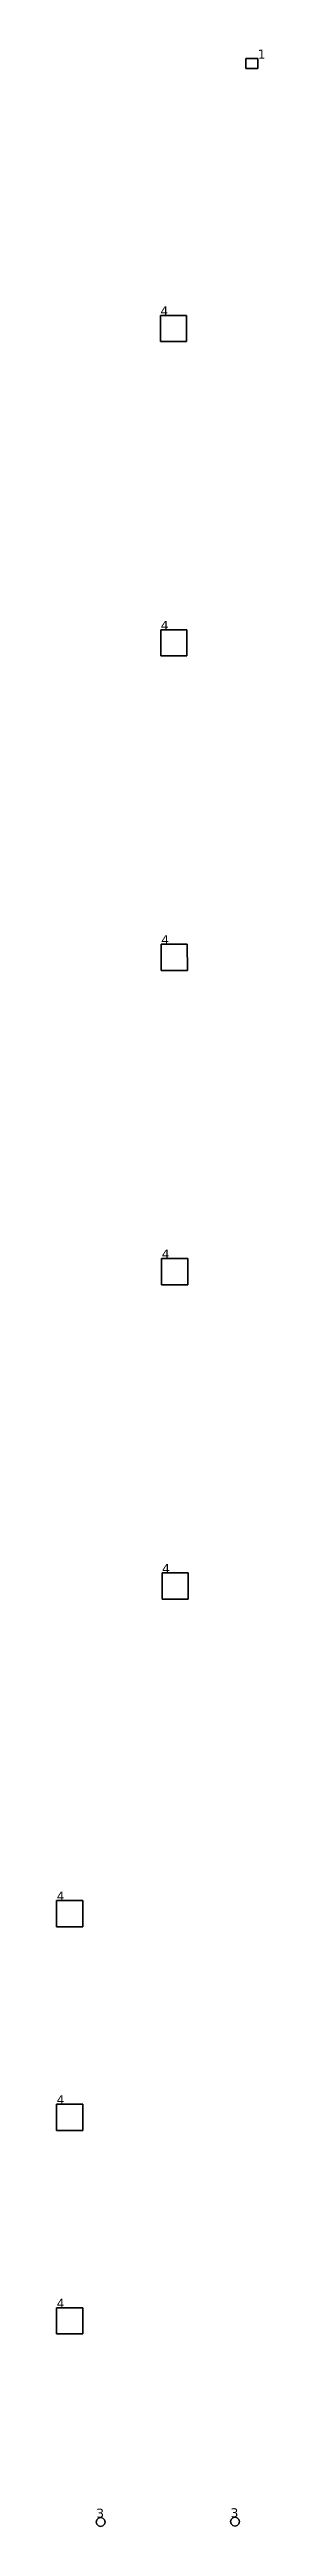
# Model space of a CAD drawing. Header units: inches. Extents: x -3 to 1235, y -1 to 963.
# Drawn here: x 79.65 to 83.83, y 65.94 to 115.6 of the extents above; entities that cross this region are included whole.
import ezdxf

# ---------------------------------------------------------------- set-up
doc = ezdxf.new("R2010")
doc.units = ezdxf.units.IN
doc.header["$MEASUREMENT"] = 0
doc.layers.add('DLX_TERR_LUM', color=7, linetype='Continuous', true_color=0x000000)
doc.layers.add('DLX_TERR_LUMKEY_IDX', color=7, linetype='Continuous', true_color=0x7f7f7f)
doc.styles.add('TableTextStyle', font='')
doc.styles.get('TableTextStyle').set_extended_font_data('VERDANA.TTF')

msp = doc.modelspace()

# ---------------------------------------------------------------- texts
at = {"layer": 'DLX_TERR_LUMKEY_IDX', "style": 'TableTextStyle'}
for s, p in [('1', (83.691, 115.422)), ('4', (81.734, 110.271)), ('4', (81.742, 103.969)), ('4', (81.751, 97.666)), ('4', (81.76, 91.363)), ('4', (81.768, 85.06)), ('4', (79.648, 78.493)), ('4', (79.648, 74.411)), ('4', (79.648, 70.329)), ('3', (80.445, 66.121)), ('3', (83.146, 66.129))]:
    msp.add_text(s, height=0.18, dxfattribs=at).set_placement(p)

# ---------------------------------------------------------------- linework, layer by layer
at = {"layer": 'DLX_TERR_LUM'}
for points in [[(83.456, 115.222, 0), (83.456, 115.422, 0)], [(83.456, 115.422, 0), (83.456, 115.422, 0)], [(83.456, 115.422, 0), (83.456, 115.222, 0)], [(83.456, 115.422, 0), (83.691, 115.422, 0)], [(83.691, 115.422, 0), (83.456, 115.422, 0)], [(83.456, 115.422, 0), (83.456, 115.422, 0)], [(83.456, 115.422, 0), (83.456, 115.222, 0)], [(83.691, 115.422, 0), (83.456, 115.422, 0)], [(83.456, 115.222, 0), (83.456, 115.422, 0)], [(83.456, 115.422, 0), (83.691, 115.422, 0)], [(83.691, 115.222, 0), (83.456, 115.222, 0)], [(83.456, 115.222, 0), (83.456, 115.222, 0)], [(83.456, 115.222, 0), (83.691, 115.222, 0)], [(83.456, 115.222, 0), (83.456, 115.222, 0)], [(83.456, 115.222, 0), (83.691, 115.222, 0)], [(83.691, 115.222, 0), (83.456, 115.222, 0)], [(83.691, 115.422, 0), (83.691, 115.222, 0)], [(83.691, 115.222, 0), (83.691, 115.422, 0)], [(83.691, 115.422, 0), (83.691, 115.422, 0)], [(83.691, 115.422, 0), (83.691, 115.422, 0)], [(83.691, 115.222, 0), (83.691, 115.422, 0)], [(83.691, 115.422, 0), (83.691, 115.222, 0)], [(83.691, 115.222, 0), (83.691, 115.222, 0)], [(83.691, 115.222, 0), (83.691, 115.222, 0)], [(81.734, 110.271, 0), (82.259, 110.272, 0)], [(82.259, 110.272, 0), (81.734, 110.271, 0)], [(82.259, 110.272, 0), (81.734, 110.271, 0)], [(81.734, 110.271, 0), (82.259, 110.272, 0)], [(81.735, 109.746, 0), (81.734, 110.271, 0)], [(81.734, 110.271, 0), (81.734, 110.271, 0)], [(81.734, 110.271, 0), (81.735, 109.746, 0)], [(81.734, 110.271, 0), (81.734, 110.271, 0)], [(81.734, 110.271, 0), (81.735, 109.746, 0)], [(81.735, 109.746, 0), (81.734, 110.271, 0)], [(82.259, 110.272, 0), (82.259, 110.272, 0)], [(82.259, 110.272, 0), (82.26, 109.747, 0)], [(82.26, 109.747, 0), (82.259, 110.272, 0)], [(82.259, 110.272, 0), (82.259, 110.272, 0)], [(82.26, 109.747, 0), (82.259, 110.272, 0)], [(82.259, 110.272, 0), (82.26, 109.747, 0)], [(82.26, 109.747, 0), (81.735, 109.746, 0)], [(81.735, 109.746, 0), (82.26, 109.747, 0)], [(81.735, 109.746, 0), (82.26, 109.747, 0)], [(82.26, 109.747, 0), (81.735, 109.746, 0)], [(81.735, 109.746, 0), (81.735, 109.746, 0)], [(81.735, 109.746, 0), (81.735, 109.746, 0)], [(82.26, 109.747, 0), (82.26, 109.747, 0)], [(82.26, 109.747, 0), (82.26, 109.747, 0)], [(81.743, 103.444, 0), (81.742, 103.969, 0)], [(81.742, 103.969, 0), (81.742, 103.969, 0)], [(81.742, 103.969, 0), (81.743, 103.444, 0)], [(81.742, 103.969, 0), (82.267, 103.969, 0)], [(82.267, 103.969, 0), (81.742, 103.969, 0)], [(81.742, 103.969, 0), (81.742, 103.969, 0)], [(82.267, 103.969, 0), (81.742, 103.969, 0)], [(81.742, 103.969, 0), (81.743, 103.444, 0)], [(81.743, 103.444, 0), (81.742, 103.969, 0)], [(81.742, 103.969, 0), (82.267, 103.969, 0)], [(82.267, 103.969, 0), (82.267, 103.969, 0)], [(82.267, 103.969, 0), (82.268, 103.444, 0)], [(82.268, 103.444, 0), (82.267, 103.969, 0)], [(82.267, 103.969, 0), (82.267, 103.969, 0)], [(82.268, 103.444, 0), (82.267, 103.969, 0)], [(82.267, 103.969, 0), (82.268, 103.444, 0)], [(82.268, 103.444, 0), (81.743, 103.444, 0)], [(81.743, 103.444, 0), (81.743, 103.444, 0)], [(81.743, 103.444, 0), (82.268, 103.444, 0)], [(81.743, 103.444, 0), (81.743, 103.444, 0)], [(81.743, 103.444, 0), (82.268, 103.444, 0)], [(82.268, 103.444, 0), (81.743, 103.444, 0)], [(82.268, 103.444, 0), (82.268, 103.444, 0)], [(82.268, 103.444, 0), (82.268, 103.444, 0)], [(81.752, 97.141, 0), (81.751, 97.666, 0)], [(81.751, 97.666, 0), (81.751, 97.666, 0)], [(81.751, 97.666, 0), (81.752, 97.141, 0)], [(81.751, 97.666, 0), (82.276, 97.666, 0)], [(82.276, 97.666, 0), (81.751, 97.666, 0)], [(81.751, 97.666, 0), (81.751, 97.666, 0)], [(82.276, 97.666, 0), (81.751, 97.666, 0)], [(81.751, 97.666, 0), (81.752, 97.141, 0)], [(81.752, 97.141, 0), (81.751, 97.666, 0)], [(81.751, 97.666, 0), (82.276, 97.666, 0)], [(82.276, 97.666, 0), (82.276, 97.666, 0)], [(82.276, 97.666, 0), (82.277, 97.141, 0)], [(82.277, 97.141, 0), (82.276, 97.666, 0)], [(82.276, 97.666, 0), (82.276, 97.666, 0)], [(82.277, 97.141, 0), (82.276, 97.666, 0)], [(82.276, 97.666, 0), (82.277, 97.141, 0)], [(82.277, 97.141, 0), (81.752, 97.141, 0)], [(81.752, 97.141, 0), (81.752, 97.141, 0)], [(81.752, 97.141, 0), (82.277, 97.141, 0)], [(81.752, 97.141, 0), (81.752, 97.141, 0)], [(81.752, 97.141, 0), (82.277, 97.141, 0)], [(82.277, 97.141, 0), (81.752, 97.141, 0)], [(82.277, 97.141, 0), (82.277, 97.141, 0)], [(82.277, 97.141, 0), (82.277, 97.141, 0)], [(81.76, 91.363, 0), (82.285, 91.364, 0)], [(82.285, 91.364, 0), (81.76, 91.363, 0)], [(82.285, 91.364, 0), (81.76, 91.363, 0)], [(81.76, 91.363, 0), (82.285, 91.364, 0)], [(81.76, 90.838, 0), (81.76, 91.363, 0)], [(81.76, 91.363, 0), (81.76, 91.363, 0)], [(81.76, 91.363, 0), (81.76, 90.838, 0)], [(81.76, 91.363, 0), (81.76, 91.363, 0)], [(81.76, 91.363, 0), (81.76, 90.838, 0)], [(81.76, 90.838, 0), (81.76, 91.363, 0)], [(82.285, 91.364, 0), (82.285, 91.364, 0)], [(82.285, 91.364, 0), (82.285, 90.839, 0)], [(82.285, 90.839, 0), (82.285, 91.364, 0)], [(82.285, 91.364, 0), (82.285, 91.364, 0)], [(82.285, 90.839, 0), (82.285, 91.364, 0)], [(82.285, 91.364, 0), (82.285, 90.839, 0)], [(82.285, 90.839, 0), (81.76, 90.838, 0)], [(81.76, 90.838, 0), (82.285, 90.839, 0)], [(81.76, 90.838, 0), (82.285, 90.839, 0)], [(82.285, 90.839, 0), (81.76, 90.838, 0)], [(81.76, 90.838, 0), (81.76, 90.838, 0)], [(81.76, 90.838, 0), (81.76, 90.838, 0)], [(82.285, 90.839, 0), (82.285, 90.839, 0)], [(82.285, 90.839, 0), (82.285, 90.839, 0)], [(81.768, 85.06, 0), (82.293, 85.061, 0)], [(82.293, 85.061, 0), (81.768, 85.06, 0)], [(82.293, 85.061, 0), (81.768, 85.06, 0)], [(81.768, 85.06, 0), (82.293, 85.061, 0)], [(81.769, 84.535, 0), (81.768, 85.06, 0)], [(81.768, 85.06, 0), (81.768, 85.06, 0)], [(81.768, 85.06, 0), (81.769, 84.535, 0)], [(81.768, 85.06, 0), (81.768, 85.06, 0)], [(81.768, 85.06, 0), (81.769, 84.535, 0)], [(81.769, 84.535, 0), (81.768, 85.06, 0)], [(82.293, 85.061, 0), (82.293, 85.061, 0)], [(82.293, 85.061, 0), (82.294, 84.536, 0)], [(82.294, 84.536, 0), (82.293, 85.061, 0)], [(82.293, 85.061, 0), (82.293, 85.061, 0)], [(82.294, 84.536, 0), (82.293, 85.061, 0)], [(82.293, 85.061, 0), (82.294, 84.536, 0)], [(82.294, 84.536, 0), (81.769, 84.535, 0)], [(81.769, 84.535, 0), (82.294, 84.536, 0)], [(81.769, 84.535, 0), (82.294, 84.536, 0)], [(82.294, 84.536, 0), (81.769, 84.535, 0)], [(81.769, 84.535, 0), (81.769, 84.535, 0)], [(81.769, 84.535, 0), (81.769, 84.535, 0)], [(82.294, 84.536, 0), (82.294, 84.536, 0)], [(82.294, 84.536, 0), (82.294, 84.536, 0)], [(79.648, 77.968, 0), (79.648, 78.493, 0)], [(79.648, 78.493, 0), (79.648, 78.493, 0)], [(79.648, 78.493, 0), (79.648, 77.968, 0)], [(79.648, 78.493, 0), (80.173, 78.493, 0)], [(80.173, 78.493, 0), (79.648, 78.493, 0)], [(79.648, 78.493, 0), (79.648, 78.493, 0)], [(80.173, 78.493, 0), (79.648, 78.493, 0)], [(79.648, 78.493, 0), (79.648, 77.968, 0)], [(79.648, 77.968, 0), (79.648, 78.493, 0)], [(79.648, 78.493, 0), (80.173, 78.493, 0)], [(80.173, 78.493, 0), (80.173, 78.493, 0)], [(80.173, 78.493, 0), (80.173, 77.968, 0)], [(80.173, 77.968, 0), (80.173, 78.493, 0)], [(80.173, 78.493, 0), (80.173, 78.493, 0)], [(80.173, 77.968, 0), (80.173, 78.493, 0)], [(80.173, 78.493, 0), (80.173, 77.968, 0)], [(80.173, 77.968, 0), (79.648, 77.968, 0)], [(79.648, 77.968, 0), (79.648, 77.968, 0)], [(79.648, 77.968, 0), (80.173, 77.968, 0)], [(79.648, 77.968, 0), (79.648, 77.968, 0)], [(79.648, 77.968, 0), (80.173, 77.968, 0)], [(80.173, 77.968, 0), (79.648, 77.968, 0)], [(80.173, 77.968, 0), (80.173, 77.968, 0)], [(80.173, 77.968, 0), (80.173, 77.968, 0)], [(79.648, 73.886, 0), (79.648, 74.411, 0)], [(79.648, 74.411, 0), (79.648, 74.411, 0)], [(79.648, 74.411, 0), (79.648, 73.886, 0)], [(79.648, 74.411, 0), (80.173, 74.411, 0)], [(80.173, 74.411, 0), (79.648, 74.411, 0)], [(79.648, 74.411, 0), (79.648, 74.411, 0)], [(80.173, 74.411, 0), (79.648, 74.411, 0)], [(79.648, 74.411, 0), (79.648, 73.886, 0)], [(79.648, 73.886, 0), (79.648, 74.411, 0)], [(79.648, 74.411, 0), (80.173, 74.411, 0)], [(80.173, 74.411, 0), (80.173, 74.411, 0)], [(80.173, 74.411, 0), (80.173, 73.886, 0)], [(80.173, 73.886, 0), (80.173, 74.411, 0)], [(80.173, 74.411, 0), (80.173, 74.411, 0)], [(80.173, 73.886, 0), (80.173, 74.411, 0)], [(80.173, 74.411, 0), (80.173, 73.886, 0)], [(80.173, 73.886, 0), (79.648, 73.886, 0)], [(79.648, 73.886, 0), (79.648, 73.886, 0)], [(79.648, 73.886, 0), (80.173, 73.886, 0)], [(79.648, 73.886, 0), (79.648, 73.886, 0)], [(79.648, 73.886, 0), (80.173, 73.886, 0)], [(80.173, 73.886, 0), (79.648, 73.886, 0)], [(80.173, 73.886, 0), (80.173, 73.886, 0)], [(80.173, 73.886, 0), (80.173, 73.886, 0)], [(79.648, 69.804, 0), (79.648, 70.329, 0)], [(79.648, 70.329, 0), (79.648, 70.329, 0)], [(79.648, 70.329, 0), (79.648, 69.804, 0)], [(79.648, 70.329, 0), (80.173, 70.329, 0)], [(80.173, 70.329, 0), (79.648, 70.329, 0)], [(79.648, 70.329, 0), (79.648, 70.329, 0)], [(80.173, 70.329, 0), (79.648, 70.329, 0)], [(79.648, 70.329, 0), (79.648, 69.804, 0)], [(79.648, 69.804, 0), (79.648, 70.329, 0)], [(79.648, 70.329, 0), (80.173, 70.329, 0)], [(80.173, 70.329, 0), (80.173, 70.329, 0)], [(80.173, 70.329, 0), (80.173, 69.804, 0)], [(80.173, 69.804, 0), (80.173, 70.329, 0)], [(80.173, 70.329, 0), (80.173, 70.329, 0)], [(80.173, 69.804, 0), (80.173, 70.329, 0)], [(80.173, 70.329, 0), (80.173, 69.804, 0)], [(80.173, 69.804, 0), (79.648, 69.804, 0)], [(79.648, 69.804, 0), (79.648, 69.804, 0)], [(79.648, 69.804, 0), (80.173, 69.804, 0)], [(79.648, 69.804, 0), (79.648, 69.804, 0)], [(79.648, 69.804, 0), (80.173, 69.804, 0)], [(80.173, 69.804, 0), (79.648, 69.804, 0)], [(80.173, 69.804, 0), (80.173, 69.804, 0)], [(80.173, 69.804, 0), (80.173, 69.804, 0)], [(80.445, 66.033, 0), (80.457, 66.077, 0)], [(80.457, 66.077, 0), (80.445, 66.033, 0)], [(80.457, 66.077, 0), (80.445, 66.033, 0)], [(80.445, 66.033, 0), (80.457, 66.077, 0)], [(80.457, 66.077, 0), (80.489, 66.109, 0)], [(80.489, 66.109, 0), (80.457, 66.077, 0)], [(80.489, 66.109, 0), (80.457, 66.077, 0)], [(80.457, 66.077, 0), (80.489, 66.109, 0)], [(80.457, 66.077, 0), (80.457, 66.077, 0)], [(80.457, 66.077, 0), (80.457, 66.077, 0)], [(80.489, 66.109, 0), (80.533, 66.121, 0)], [(80.533, 66.121, 0), (80.489, 66.109, 0)], [(80.533, 66.121, 0), (80.489, 66.109, 0)], [(80.489, 66.109, 0), (80.533, 66.121, 0)], [(80.489, 66.109, 0), (80.489, 66.109, 0)], [(80.489, 66.109, 0), (80.489, 66.109, 0)], [(80.533, 66.121, 0), (80.533, 66.121, 0)], [(80.533, 66.121, 0), (80.577, 66.11, 0)], [(80.577, 66.11, 0), (80.533, 66.121, 0)], [(80.533, 66.121, 0), (80.533, 66.121, 0)], [(80.577, 66.11, 0), (80.533, 66.121, 0)], [(80.533, 66.121, 0), (80.577, 66.11, 0)], [(80.577, 66.11, 0), (80.577, 66.11, 0)], [(80.577, 66.11, 0), (80.61, 66.077, 0)], [(80.61, 66.077, 0), (80.577, 66.11, 0)], [(80.577, 66.11, 0), (80.577, 66.11, 0)], [(80.61, 66.077, 0), (80.577, 66.11, 0)], [(80.577, 66.11, 0), (80.61, 66.077, 0)], [(80.61, 66.077, 0), (80.61, 66.077, 0)], [(80.61, 66.077, 0), (80.622, 66.033, 0)], [(80.622, 66.033, 0), (80.61, 66.077, 0)], [(80.61, 66.077, 0), (80.61, 66.077, 0)], [(80.622, 66.033, 0), (80.61, 66.077, 0)], [(80.61, 66.077, 0), (80.622, 66.033, 0)], [(83.146, 66.041, 0), (83.158, 66.085, 0)], [(83.158, 66.085, 0), (83.146, 66.041, 0)], [(83.158, 66.085, 0), (83.146, 66.041, 0)], [(83.146, 66.041, 0), (83.158, 66.085, 0)], [(83.158, 66.085, 0), (83.19, 66.117, 0)], [(83.19, 66.117, 0), (83.158, 66.085, 0)], [(83.19, 66.117, 0), (83.158, 66.085, 0)], [(83.158, 66.085, 0), (83.19, 66.117, 0)], [(83.158, 66.085, 0), (83.158, 66.085, 0)], [(83.158, 66.085, 0), (83.158, 66.085, 0)], [(83.19, 66.117, 0), (83.234, 66.129, 0)], [(83.234, 66.129, 0), (83.19, 66.117, 0)], [(83.234, 66.129, 0), (83.19, 66.117, 0)], [(83.19, 66.117, 0), (83.234, 66.129, 0)], [(83.19, 66.117, 0), (83.19, 66.117, 0)], [(83.19, 66.117, 0), (83.19, 66.117, 0)], [(83.234, 66.129, 0), (83.234, 66.129, 0)], [(83.234, 66.129, 0), (83.279, 66.117, 0)], [(83.279, 66.117, 0), (83.234, 66.129, 0)], [(83.234, 66.129, 0), (83.234, 66.129, 0)], [(83.279, 66.117, 0), (83.234, 66.129, 0)], [(83.234, 66.129, 0), (83.279, 66.117, 0)], [(83.279, 66.117, 0), (83.279, 66.117, 0)], [(83.279, 66.117, 0), (83.311, 66.085, 0)], [(83.311, 66.085, 0), (83.279, 66.117, 0)], [(83.279, 66.117, 0), (83.279, 66.117, 0)], [(83.311, 66.085, 0), (83.279, 66.117, 0)], [(83.279, 66.117, 0), (83.311, 66.085, 0)], [(83.311, 66.085, 0), (83.311, 66.085, 0)], [(83.311, 66.085, 0), (83.323, 66.041, 0)], [(83.323, 66.041, 0), (83.311, 66.085, 0)], [(83.311, 66.085, 0), (83.311, 66.085, 0)], [(83.323, 66.041, 0), (83.311, 66.085, 0)], [(83.311, 66.085, 0), (83.323, 66.041, 0)], [(80.457, 65.988, 0), (80.445, 66.033, 0)], [(80.445, 66.033, 0), (80.445, 66.033, 0)], [(80.445, 66.033, 0), (80.457, 65.988, 0)], [(80.445, 66.033, 0), (80.445, 66.033, 0)], [(80.445, 66.033, 0), (80.457, 65.988, 0)], [(80.457, 65.988, 0), (80.445, 66.033, 0)], [(80.457, 65.988, 0), (80.457, 65.988, 0)], [(80.489, 65.956, 0), (80.457, 65.988, 0)], [(80.457, 65.988, 0), (80.457, 65.988, 0)], [(80.457, 65.988, 0), (80.489, 65.956, 0)], [(80.457, 65.988, 0), (80.489, 65.956, 0)], [(80.489, 65.956, 0), (80.457, 65.988, 0)], [(80.533, 65.944, 0), (80.489, 65.956, 0)], [(80.489, 65.956, 0), (80.489, 65.956, 0)], [(80.489, 65.956, 0), (80.533, 65.944, 0)], [(80.489, 65.956, 0), (80.489, 65.956, 0)], [(80.489, 65.956, 0), (80.533, 65.944, 0)], [(80.533, 65.944, 0), (80.489, 65.956, 0)], [(80.578, 65.956, 0), (80.533, 65.944, 0)], [(80.533, 65.944, 0), (80.578, 65.956, 0)], [(80.533, 65.944, 0), (80.578, 65.956, 0)], [(80.578, 65.956, 0), (80.533, 65.944, 0)], [(80.533, 65.944, 0), (80.533, 65.944, 0)], [(80.533, 65.944, 0), (80.533, 65.944, 0)], [(80.61, 65.989, 0), (80.578, 65.956, 0)], [(80.578, 65.956, 0), (80.61, 65.989, 0)], [(80.578, 65.956, 0), (80.61, 65.989, 0)], [(80.61, 65.989, 0), (80.578, 65.956, 0)], [(80.578, 65.956, 0), (80.578, 65.956, 0)], [(80.578, 65.956, 0), (80.578, 65.956, 0)], [(80.622, 66.033, 0), (80.61, 65.989, 0)], [(80.61, 65.989, 0), (80.622, 66.033, 0)], [(80.61, 65.989, 0), (80.622, 66.033, 0)], [(80.622, 66.033, 0), (80.61, 65.989, 0)], [(80.61, 65.989, 0), (80.61, 65.989, 0)], [(80.61, 65.989, 0), (80.61, 65.989, 0)], [(80.622, 66.033, 0), (80.622, 66.033, 0)], [(80.622, 66.033, 0), (80.622, 66.033, 0)], [(83.158, 65.996, 0), (83.146, 66.041, 0)], [(83.146, 66.041, 0), (83.146, 66.041, 0)], [(83.146, 66.041, 0), (83.158, 65.996, 0)], [(83.146, 66.041, 0), (83.146, 66.041, 0)], [(83.146, 66.041, 0), (83.158, 65.996, 0)], [(83.158, 65.996, 0), (83.146, 66.041, 0)], [(83.158, 65.996, 0), (83.158, 65.996, 0)], [(83.191, 65.964, 0), (83.158, 65.996, 0)], [(83.158, 65.996, 0), (83.158, 65.996, 0)], [(83.158, 65.996, 0), (83.191, 65.964, 0)], [(83.158, 65.996, 0), (83.191, 65.964, 0)], [(83.191, 65.964, 0), (83.158, 65.996, 0)], [(83.235, 65.952, 0), (83.191, 65.964, 0)], [(83.191, 65.964, 0), (83.191, 65.964, 0)], [(83.191, 65.964, 0), (83.235, 65.952, 0)], [(83.191, 65.964, 0), (83.191, 65.964, 0)], [(83.191, 65.964, 0), (83.235, 65.952, 0)], [(83.235, 65.952, 0), (83.191, 65.964, 0)], [(83.279, 65.964, 0), (83.235, 65.952, 0)], [(83.235, 65.952, 0), (83.279, 65.964, 0)], [(83.235, 65.952, 0), (83.279, 65.964, 0)], [(83.279, 65.964, 0), (83.235, 65.952, 0)], [(83.235, 65.952, 0), (83.235, 65.952, 0)], [(83.235, 65.952, 0), (83.235, 65.952, 0)], [(83.311, 65.997, 0), (83.279, 65.964, 0)], [(83.279, 65.964, 0), (83.311, 65.997, 0)], [(83.279, 65.964, 0), (83.311, 65.997, 0)], [(83.311, 65.997, 0), (83.279, 65.964, 0)], [(83.279, 65.964, 0), (83.279, 65.964, 0)], [(83.279, 65.964, 0), (83.279, 65.964, 0)], [(83.323, 66.041, 0), (83.311, 65.997, 0)], [(83.311, 65.997, 0), (83.323, 66.041, 0)], [(83.311, 65.997, 0), (83.323, 66.041, 0)], [(83.323, 66.041, 0), (83.311, 65.997, 0)], [(83.311, 65.997, 0), (83.311, 65.997, 0)], [(83.311, 65.997, 0), (83.311, 65.997, 0)], [(83.323, 66.041, 0), (83.323, 66.041, 0)], [(83.323, 66.041, 0), (83.323, 66.041, 0)]]:
    msp.add_polyline3d(points, dxfattribs=at)

msp.set_redraw_order([(e.dxf.handle, doc.entitydb.next_handle()) for e in msp.query("TEXT MTEXT ATTDEF DIMENSION ARC_DIMENSION")])  # texts and dimensions are drawn at this point

doc.saveas('drawing.dxf')
